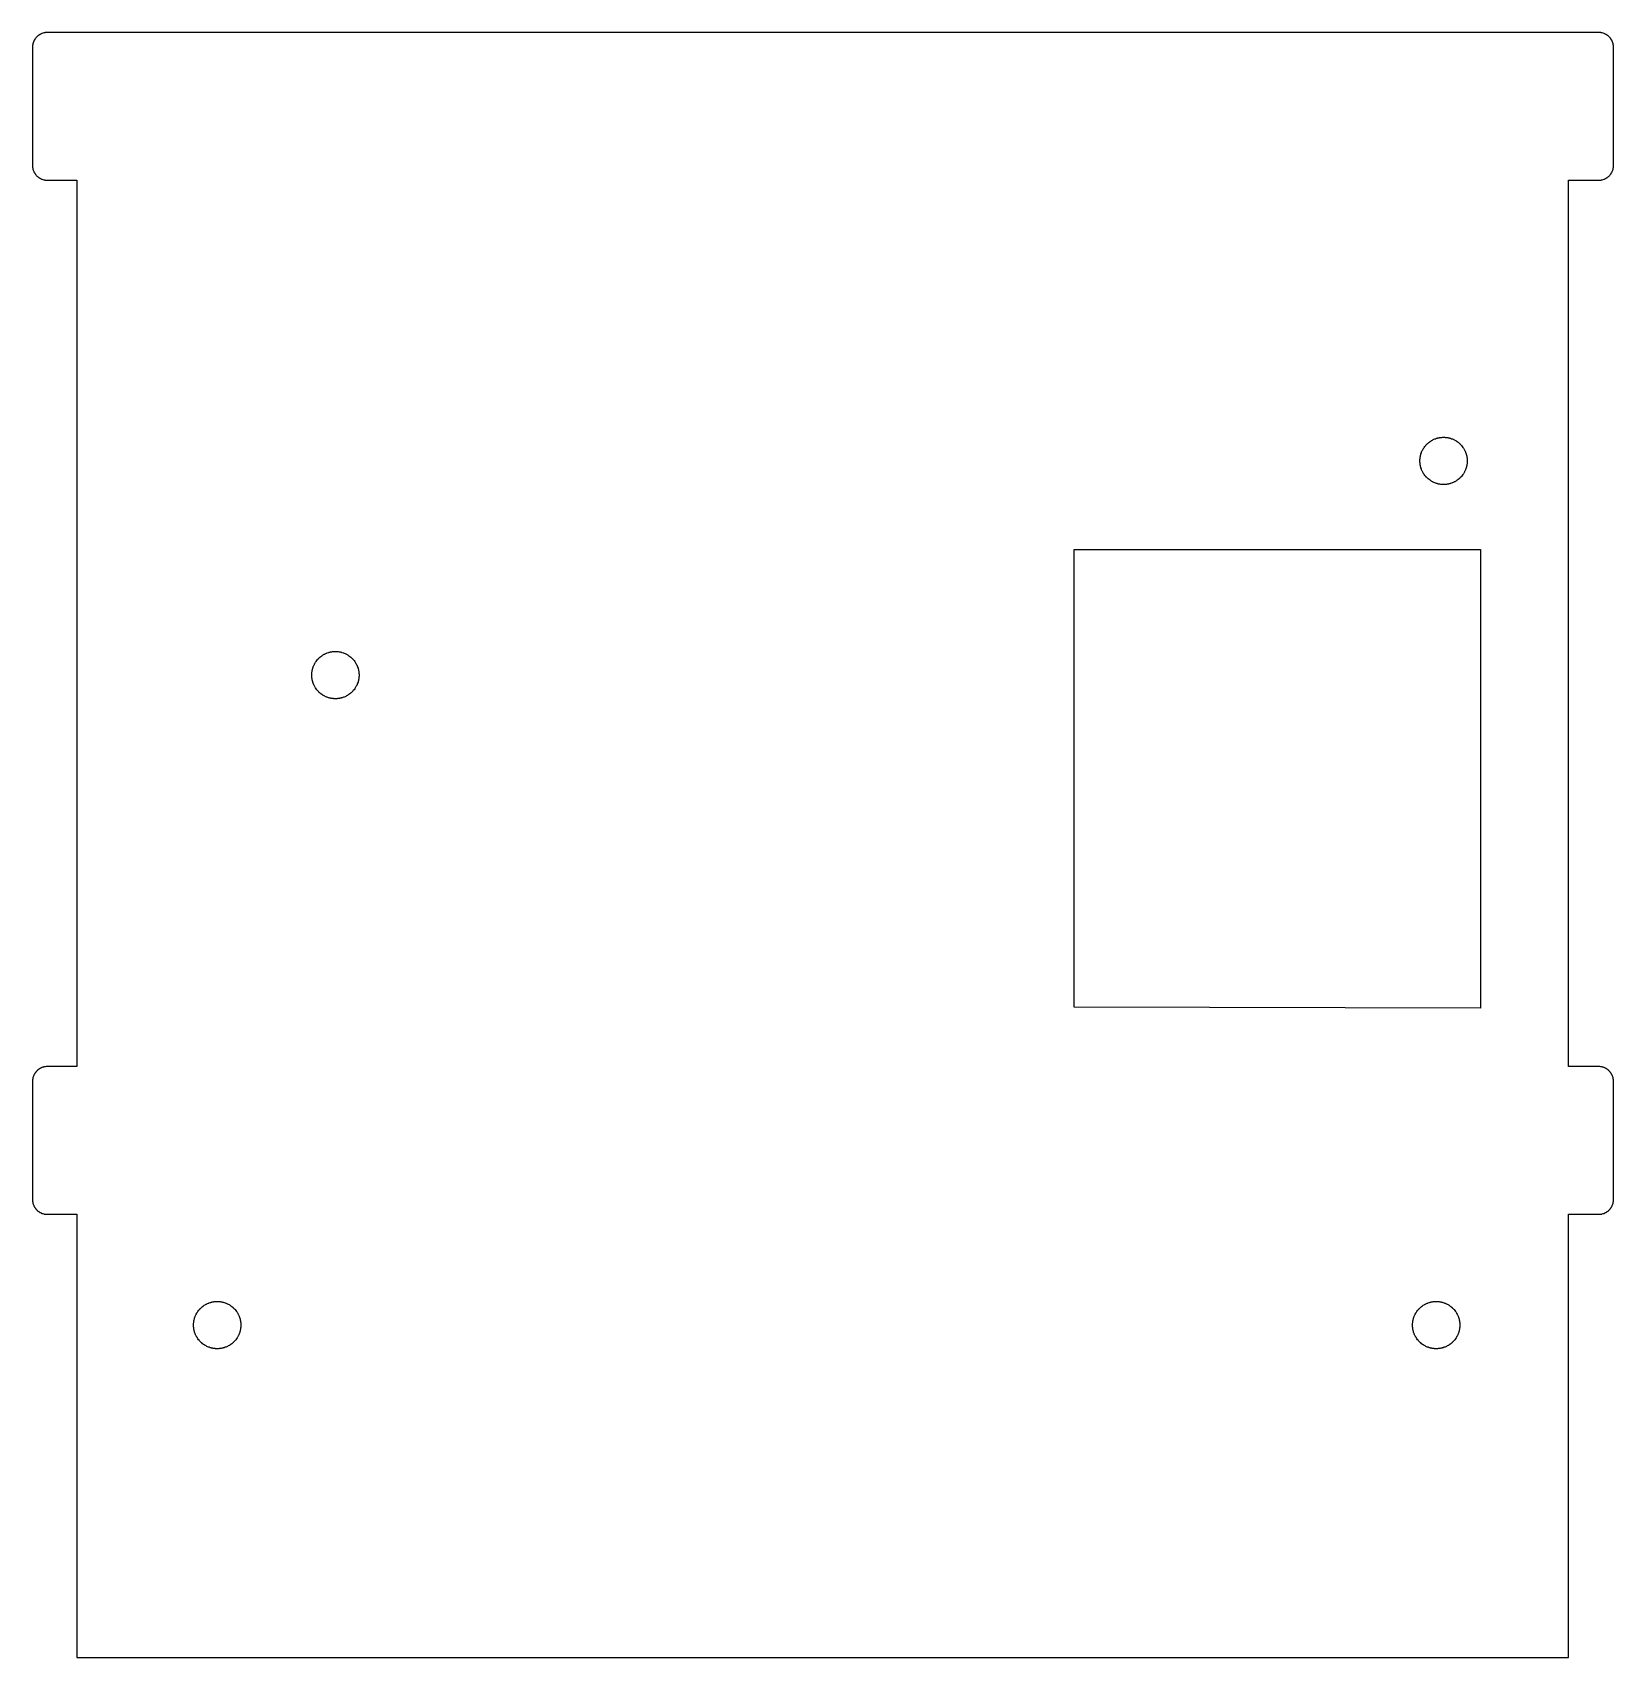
# Model space of a CAD drawing. Header units: metres. Extents: x -3 to 104, y 0 to 110.
import ezdxf

# ---------------------------------------------------------------- set-up
doc = ezdxf.new("R2010")
doc.units = ezdxf.units.M

msp = doc.modelspace()

# ---------------------------------------------------------------- linework, layer by layer
for p, q in [((-2.99902, 109.035), (-3, 109.018)), ((-3, 109.018), (-3, 100.982)), ((-2.99805, 109.069), (-2.99902, 109.053)), ((-2.99902, 109.053), (-2.99902, 109.035)), ((-2.99023, 109.14), (-2.99805, 109.069)), ((-2.9873, 109.156), (-2.99023, 109.14)), ((-2.98438, 109.174), (-2.9873, 109.156)), ((-2.98145, 109.19), (-2.98438, 109.174)), ((-2.97852, 109.208), (-2.98145, 109.19)), ((-2.97461, 109.225), (-2.97852, 109.208)), ((-2.9707, 109.242), (-2.97461, 109.225)), ((-2.95117, 109.309), (-2.9707, 109.242)), ((-2.93359, 109.358), (-2.95117, 109.309)), ((-2.92676, 109.375), (-2.93359, 109.358)), ((-2.9209, 109.391), (-2.92676, 109.375)), ((-2.91309, 109.406), (-2.9209, 109.391)), ((-2.90625, 109.423), (-2.91309, 109.406)), ((-2.88281, 109.47), (-2.90625, 109.423)), ((-2.875, 109.484), (-2.88281, 109.47)), ((-2.86621, 109.5), (-2.875, 109.484)), ((-2.85742, 109.515), (-2.86621, 109.5)), ((-2.84766, 109.53), (-2.85742, 109.515)), ((-2.83887, 109.545), (-2.84766, 109.53)), ((-2.8291, 109.56), (-2.83887, 109.545)), ((-2.81934, 109.573), (-2.8291, 109.56)), ((-2.80859, 109.588), (-2.81934, 109.573)), ((-2.79883, 109.602), (-2.80859, 109.588)), ((-2.77734, 109.629), (-2.79883, 109.602)), ((-2.76562, 109.643), (-2.77734, 109.629)), ((-2.75488, 109.656), (-2.76562, 109.643)), ((-2.71973, 109.694), (-2.75488, 109.656)), ((-2.69434, 109.72), (-2.71973, 109.694)), ((-2.65625, 109.755), (-2.69434, 109.72)), ((-2.64258, 109.766), (-2.65625, 109.755)), ((-2.62891, 109.777), (-2.64258, 109.766)), ((-2.60156, 109.799), (-2.62891, 109.777)), ((-2.58789, 109.809), (-2.60156, 109.799)), ((-2.57324, 109.819), (-2.58789, 109.809)), ((-2.55957, 109.829), (-2.57324, 109.819)), ((-2.54492, 109.839), (-2.55957, 109.829)), ((-2.53027, 109.848), (-2.54492, 109.839)), ((-2.51465, 109.857), (-2.53027, 109.848)), ((-2.5, 109.866), (-2.51465, 109.857)), ((-2.48438, 109.875), (-2.5, 109.866)), ((-2.46973, 109.883), (-2.48438, 109.875)), ((-2.42285, 109.906), (-2.46973, 109.883)), ((-2.40625, 109.913), (-2.42285, 109.906)), ((-2.39062, 109.921), (-2.40625, 109.913)), ((-2.375, 109.927), (-2.39062, 109.921)), ((-2.3584, 109.934), (-2.375, 109.927)), ((-2.30859, 109.951), (-2.3584, 109.934)), ((-2.24219, 109.971), (-2.30859, 109.951)), ((-2.22461, 109.975), (-2.24219, 109.971)), ((-2.20801, 109.979), (-2.22461, 109.975)), ((-2.19043, 109.981), (-2.20801, 109.979)), ((-2.17383, 109.984), (-2.19043, 109.981)), ((-2.15625, 109.987), (-2.17383, 109.984)), ((-2.13965, 109.99), (-2.15625, 109.987)), ((-2.06934, 109.998), (-2.13965, 109.99)), ((-2.05273, 109.999), (-2.06934, 109.998)), ((-2.03516, 109.999), (-2.05273, 109.999)), ((-2.01758, 110), (-2.03516, 109.999)), ((103.018, 110), (-2.01758, 110)), ((103.035, 109.999), (103.018, 110)), ((103.053, 109.999), (103.035, 109.999)), ((103.069, 109.998), (103.053, 109.999)), ((103.14, 109.99), (103.069, 109.998)), ((103.156, 109.987), (103.14, 109.99)), ((103.174, 109.984), (103.156, 109.987)), ((103.19, 109.981), (103.174, 109.984)), ((103.208, 109.979), (103.19, 109.981)), ((103.225, 109.975), (103.208, 109.979)), ((103.242, 109.971), (103.225, 109.975)), ((103.309, 109.951), (103.242, 109.971)), ((103.358, 109.934), (103.309, 109.951)), ((103.375, 109.927), (103.358, 109.934)), ((103.391, 109.921), (103.375, 109.927)), ((103.406, 109.913), (103.391, 109.921)), ((103.423, 109.906), (103.406, 109.913)), ((103.47, 109.883), (103.423, 109.906)), ((103.484, 109.875), (103.47, 109.883)), ((103.5, 109.866), (103.484, 109.875)), ((103.515, 109.857), (103.5, 109.866)), ((103.53, 109.848), (103.515, 109.857)), ((103.545, 109.839), (103.53, 109.848)), ((103.56, 109.829), (103.545, 109.839)), ((103.573, 109.819), (103.56, 109.829)), ((103.588, 109.809), (103.573, 109.819)), ((103.602, 109.799), (103.588, 109.809)), ((103.629, 109.777), (103.602, 109.799)), ((103.643, 109.766), (103.629, 109.777)), ((103.656, 109.755), (103.643, 109.766)), ((103.694, 109.72), (103.656, 109.755)), ((103.72, 109.694), (103.694, 109.72)), ((103.755, 109.656), (103.72, 109.694)), ((103.766, 109.643), (103.755, 109.656)), ((103.777, 109.629), (103.766, 109.643)), ((103.799, 109.602), (103.777, 109.629)), ((103.809, 109.588), (103.799, 109.602)), ((103.819, 109.573), (103.809, 109.588)), ((103.829, 109.56), (103.819, 109.573)), ((103.839, 109.545), (103.829, 109.56)), ((103.848, 109.53), (103.839, 109.545)), ((103.857, 109.515), (103.848, 109.53)), ((103.866, 109.5), (103.857, 109.515)), ((103.875, 109.484), (103.866, 109.5)), ((103.883, 109.47), (103.875, 109.484)), ((103.906, 109.423), (103.883, 109.47)), ((103.913, 109.406), (103.906, 109.423)), ((103.921, 109.391), (103.913, 109.406)), ((103.927, 109.375), (103.921, 109.391)), ((103.934, 109.358), (103.927, 109.375)), ((103.951, 109.309), (103.934, 109.358)), ((103.971, 109.242), (103.951, 109.309)), ((103.975, 109.225), (103.971, 109.242)), ((103.979, 109.208), (103.975, 109.225)), ((103.981, 109.19), (103.979, 109.208)), ((103.984, 109.174), (103.981, 109.19)), ((103.987, 109.156), (103.984, 109.174)), ((103.99, 109.14), (103.987, 109.156)), ((103.998, 109.069), (103.99, 109.14)), ((103.999, 109.053), (103.998, 109.069)), ((103.999, 109.035), (103.999, 109.053)), ((104, 109.018), (103.999, 109.035)), ((104, 100.982), (104, 109.018)), ((-3, 100.982), (-2.99902, 100.965)), ((-2.99902, 100.965), (-2.99902, 100.947)), ((-2.99902, 100.947), (-2.99805, 100.931)), ((-2.99805, 100.931), (-2.99023, 100.86)), ((-2.99023, 100.86), (-2.9873, 100.844)), ((-2.9873, 100.844), (-2.98438, 100.826)), ((-2.98438, 100.826), (-2.98145, 100.81)), ((-2.98145, 100.81), (-2.97852, 100.792)), ((-2.97852, 100.792), (-2.97461, 100.775)), ((-2.97461, 100.775), (-2.9707, 100.758)), ((-2.9707, 100.758), (-2.95117, 100.691)), ((-2.95117, 100.691), (-2.93359, 100.642)), ((-2.93359, 100.642), (-2.92676, 100.625)), ((-2.92676, 100.625), (-2.9209, 100.609)), ((-2.9209, 100.609), (-2.91309, 100.594)), ((-2.91309, 100.594), (-2.90625, 100.577)), ((-2.90625, 100.577), (-2.88281, 100.53)), ((-2.88281, 100.53), (-2.875, 100.516)), ((-2.875, 100.516), (-2.86621, 100.5)), ((-2.86621, 100.5), (-2.85742, 100.485)), ((-2.85742, 100.485), (-2.84766, 100.47)), ((-2.84766, 100.47), (-2.83887, 100.455)), ((-2.83887, 100.455), (-2.8291, 100.44)), ((-2.8291, 100.44), (-2.81934, 100.427)), ((-2.81934, 100.427), (-2.80859, 100.412)), ((-2.80859, 100.412), (-2.79883, 100.398)), ((-2.79883, 100.398), (-2.77734, 100.371)), ((-2.77734, 100.371), (-2.76562, 100.357)), ((-2.76562, 100.357), (-2.75488, 100.344)), ((-2.75488, 100.344), (-2.71973, 100.306)), ((-2.71973, 100.306), (-2.69434, 100.28)), ((-2.69434, 100.28), (-2.65625, 100.245)), ((-2.65625, 100.245), (-2.64258, 100.234)), ((-2.64258, 100.234), (-2.62891, 100.223)), ((-2.62891, 100.223), (-2.60156, 100.201)), ((-2.60156, 100.201), (-2.58789, 100.191)), ((-2.58789, 100.191), (-2.57324, 100.181)), ((-2.57324, 100.181), (-2.55957, 100.171)), ((-2.55957, 100.171), (-2.54492, 100.161)), ((-2.54492, 100.161), (-2.53027, 100.152)), ((-2.53027, 100.152), (-2.51465, 100.143)), ((-2.51465, 100.143), (-2.5, 100.134)), ((-2.5, 100.134), (-2.48438, 100.125)), ((-2.48438, 100.125), (-2.46973, 100.117)), ((-2.46973, 100.117), (-2.42285, 100.094)), ((103.423, 100.094), (103.47, 100.117)), ((103.47, 100.117), (103.484, 100.125)), ((103.484, 100.125), (103.5, 100.134)), ((103.5, 100.134), (103.515, 100.143)), ((103.515, 100.143), (103.53, 100.152)), ((103.53, 100.152), (103.545, 100.161)), ((103.545, 100.161), (103.56, 100.171)), ((103.56, 100.171), (103.573, 100.181)), ((103.573, 100.181), (103.588, 100.191)), ((103.588, 100.191), (103.602, 100.201)), ((103.602, 100.201), (103.629, 100.223)), ((103.629, 100.223), (103.643, 100.234)), ((103.643, 100.234), (103.656, 100.245)), ((103.656, 100.245), (103.694, 100.28)), ((103.694, 100.28), (103.72, 100.306)), ((103.72, 100.306), (103.755, 100.344)), ((103.755, 100.344), (103.766, 100.357)), ((103.766, 100.357), (103.777, 100.371)), ((103.777, 100.371), (103.799, 100.398)), ((103.799, 100.398), (103.809, 100.412)), ((103.809, 100.412), (103.819, 100.427)), ((103.819, 100.427), (103.829, 100.44)), ((103.829, 100.44), (103.839, 100.455)), ((103.839, 100.455), (103.848, 100.47)), ((103.848, 100.47), (103.857, 100.485)), ((103.857, 100.485), (103.866, 100.5)), ((103.866, 100.5), (103.875, 100.516)), ((103.875, 100.516), (103.883, 100.53)), ((103.883, 100.53), (103.906, 100.577)), ((103.906, 100.577), (103.913, 100.594)), ((103.913, 100.594), (103.921, 100.609)), ((103.921, 100.609), (103.927, 100.625)), ((103.927, 100.625), (103.934, 100.642)), ((103.934, 100.642), (103.951, 100.691)), ((103.951, 100.691), (103.971, 100.758)), ((103.971, 100.758), (103.975, 100.775)), ((103.975, 100.775), (103.979, 100.792)), ((103.979, 100.792), (103.981, 100.81)), ((103.981, 100.81), (103.984, 100.826)), ((103.984, 100.826), (103.987, 100.844)), ((103.987, 100.844), (103.99, 100.86)), ((103.99, 100.86), (103.998, 100.931)), ((103.998, 100.931), (103.999, 100.947)), ((103.999, 100.965), (104, 100.982)), ((103.999, 100.947), (103.999, 100.965)), ((-2.42285, 100.094), (-2.40625, 100.087)), ((-2.40625, 100.087), (-2.39062, 100.079)), ((-2.39062, 100.079), (-2.375, 100.073)), ((-2.375, 100.073), (-2.3584, 100.066)), ((-2.3584, 100.066), (-2.30859, 100.049)), ((-2.30859, 100.049), (-2.24219, 100.029)), ((-2.24219, 100.029), (-2.22461, 100.025)), ((-2.22461, 100.025), (-2.20801, 100.021)), ((-2.20801, 100.021), (-2.19043, 100.019)), ((-2.19043, 100.019), (-2.17383, 100.016)), ((-2.17383, 100.016), (-2.15625, 100.013)), ((-2.15625, 100.013), (-2.13965, 100.01)), ((-2.13965, 100.01), (-2.06934, 100.002)), ((-2.06934, 100.002), (-2.05273, 100.001)), ((-2.05273, 100.001), (-2.03516, 100.001)), ((-2.03516, 100.001), (-2.01758, 100)), ((-2.01758, 100), (0, 100)), ((0, 100), (0, 40)), ((100.95, 40), (100.95, 100)), ((100.95, 100), (103.018, 100)), ((103.018, 100), (103.035, 100.001)), ((103.035, 100.001), (103.053, 100.001)), ((103.053, 100.001), (103.069, 100.002)), ((103.069, 100.002), (103.14, 100.01)), ((103.14, 100.01), (103.156, 100.013)), ((103.156, 100.013), (103.174, 100.016)), ((103.174, 100.016), (103.19, 100.019)), ((103.19, 100.019), (103.208, 100.021)), ((103.208, 100.021), (103.225, 100.025)), ((103.225, 100.025), (103.242, 100.029)), ((103.242, 100.029), (103.309, 100.049)), ((103.309, 100.049), (103.358, 100.066)), ((103.358, 100.066), (103.375, 100.073)), ((103.375, 100.073), (103.391, 100.079)), ((103.391, 100.079), (103.406, 100.087)), ((103.406, 100.087), (103.423, 100.094)), ((91.9268, 82.4941), (91.9531, 82.5039)), ((91.9531, 82.5039), (92.0322, 82.5303)), ((92.0322, 82.5303), (92.0586, 82.5381)), ((92.0586, 82.5381), (92.0859, 82.5459)), ((92.0859, 82.5459), (92.1133, 82.5527)), ((92.1133, 82.5527), (92.1396, 82.5586)), ((92.1396, 82.5586), (92.167, 82.5654)), ((92.167, 82.5654), (92.1943, 82.5703)), ((92.1943, 82.5703), (92.2217, 82.5762)), ((92.2217, 82.5762), (92.25, 82.5801)), ((92.25, 82.5801), (92.3047, 82.5879)), ((92.3047, 82.5879), (92.333, 82.5908)), ((92.333, 82.5908), (92.3604, 82.5938)), ((92.3604, 82.5938), (92.3887, 82.5957)), ((92.3887, 82.5957), (92.416, 82.5977)), ((92.416, 82.5977), (92.4717, 82.5996)), ((92.4717, 82.5996), (92.5283, 82.5996)), ((92.5283, 82.5996), (92.584, 82.5977)), ((92.584, 82.5977), (92.6113, 82.5957)), ((92.6113, 82.5957), (92.6396, 82.5938)), ((92.6396, 82.5938), (92.667, 82.5908)), ((92.667, 82.5908), (92.6953, 82.5879)), ((92.6953, 82.5879), (92.75, 82.5801)), ((92.75, 82.5801), (92.7783, 82.5762)), ((92.7783, 82.5762), (92.8057, 82.5703)), ((92.8057, 82.5703), (92.833, 82.5654)), ((92.833, 82.5654), (92.8604, 82.5586)), ((92.8604, 82.5586), (92.8867, 82.5527)), ((92.8867, 82.5527), (92.9141, 82.5459)), ((92.9141, 82.5459), (92.9414, 82.5381)), ((92.9414, 82.5381), (92.9678, 82.5303)), ((92.9678, 82.5303), (93.0469, 82.5039)), ((93.0469, 82.5039), (93.0732, 82.4941)), ((90.9473, 81.3867), (90.9541, 81.4141)), ((90.9541, 81.4141), (90.9619, 81.4414)), ((90.9619, 81.4414), (90.9697, 81.4678)), ((90.9697, 81.4678), (90.9961, 81.5469)), ((90.9961, 81.5469), (91.0059, 81.5732)), ((91.0059, 81.5732), (91.0166, 81.5996)), ((91.0166, 81.5996), (91.0381, 81.6504)), ((91.0381, 81.6504), (91.0615, 81.7012)), ((91.0615, 81.7012), (91.0742, 81.7266)), ((91.0742, 81.7266), (91.0869, 81.751)), ((91.0869, 81.751), (91.1143, 81.7998)), ((91.1143, 81.7998), (91.1289, 81.8242)), ((91.1289, 81.8242), (91.1582, 81.8711)), ((91.1582, 81.8711), (91.1895, 81.918)), ((91.1895, 81.918), (91.2393, 81.9854)), ((91.2393, 81.9854), (91.292, 82.0498)), ((91.292, 82.0498), (91.3105, 82.0703)), ((91.3105, 82.0703), (91.3301, 82.0908)), ((91.3301, 82.0908), (91.3486, 82.1113)), ((91.3486, 82.1113), (91.3682, 82.1318)), ((91.3682, 82.1318), (91.3887, 82.1514)), ((91.3887, 82.1514), (91.4092, 82.1699)), ((91.4092, 82.1699), (91.4297, 82.1895)), ((91.4297, 82.1895), (91.4502, 82.208)), ((91.4502, 82.208), (91.5146, 82.2607)), ((91.5146, 82.2607), (91.582, 82.3105)), ((91.582, 82.3105), (91.6289, 82.3418)), ((91.6289, 82.3418), (91.6758, 82.3711)), ((91.6758, 82.3711), (91.7002, 82.3857)), ((91.7002, 82.3857), (91.749, 82.4131)), ((91.749, 82.4131), (91.7734, 82.4258)), ((91.7734, 82.4258), (91.7988, 82.4385)), ((91.7988, 82.4385), (91.8496, 82.4619)), ((91.8496, 82.4619), (91.9004, 82.4834)), ((91.9004, 82.4834), (91.9268, 82.4941)), ((93.0732, 82.4941), (93.0996, 82.4834)), ((93.0996, 82.4834), (93.1504, 82.4619)), ((93.1504, 82.4619), (93.2012, 82.4385)), ((93.2012, 82.4385), (93.2266, 82.4258)), ((93.2266, 82.4258), (93.251, 82.4131)), ((93.251, 82.4131), (93.2998, 82.3857)), ((93.2998, 82.3857), (93.3242, 82.3711)), ((93.3242, 82.3711), (93.3711, 82.3418)), ((93.3711, 82.3418), (93.418, 82.3105)), ((93.418, 82.3105), (93.4854, 82.2607)), ((93.4854, 82.2607), (93.5498, 82.208)), ((93.5498, 82.208), (93.5703, 82.1895)), ((93.5703, 82.1895), (93.5908, 82.1699)), ((93.5908, 82.1699), (93.6113, 82.1514)), ((93.6113, 82.1514), (93.6318, 82.1318)), ((93.6318, 82.1318), (93.6514, 82.1113)), ((93.6514, 82.1113), (93.6699, 82.0908)), ((93.6699, 82.0908), (93.6895, 82.0703)), ((93.6895, 82.0703), (93.708, 82.0498)), ((93.708, 82.0498), (93.7607, 81.9854)), ((93.7607, 81.9854), (93.8105, 81.918)), ((93.8105, 81.918), (93.8418, 81.8711)), ((93.8418, 81.8711), (93.8711, 81.8242)), ((93.8711, 81.8242), (93.8857, 81.7998)), ((93.8857, 81.7998), (93.9131, 81.751)), ((93.9131, 81.751), (93.9258, 81.7266)), ((93.9258, 81.7266), (93.9385, 81.7012)), ((93.9385, 81.7012), (93.9619, 81.6504)), ((93.9619, 81.6504), (93.9834, 81.5996)), ((93.9834, 81.5996), (93.9941, 81.5732)), ((93.9941, 81.5732), (94.0039, 81.5469)), ((94.0039, 81.5469), (94.0303, 81.4678)), ((94.0303, 81.4678), (94.0381, 81.4414)), ((94.0381, 81.4414), (94.0459, 81.4141)), ((94.0459, 81.4141), (94.0527, 81.3867)), ((90.9004, 81.0283), (90.9023, 81.084)), ((90.9004, 80.9717), (90.9004, 81.0283)), ((90.9023, 80.916), (90.9004, 80.9717)), ((90.9023, 81.084), (90.9043, 81.1113)), ((90.9043, 80.8887), (90.9023, 80.916)), ((90.9043, 81.1113), (90.9062, 81.1396)), ((90.9062, 80.8604), (90.9043, 80.8887)), ((90.9062, 81.1396), (90.9092, 81.167)), ((90.9092, 80.833), (90.9062, 80.8604)), ((90.9092, 81.167), (90.9121, 81.1953)), ((90.9121, 80.8047), (90.9092, 80.833)), ((90.9121, 81.1953), (90.9199, 81.25)), ((90.9199, 80.75), (90.9121, 80.8047)), ((90.9199, 81.25), (90.9238, 81.2783)), ((90.9238, 80.7217), (90.9199, 80.75)), ((90.9238, 81.2783), (90.9297, 81.3057)), ((90.9297, 80.6943), (90.9238, 80.7217)), ((90.9297, 81.3057), (90.9346, 81.333)), ((90.9346, 80.667), (90.9297, 80.6943)), ((90.9346, 81.333), (90.9414, 81.3604)), ((90.9414, 80.6396), (90.9346, 80.667)), ((90.9414, 81.3604), (90.9473, 81.3867)), ((90.9473, 80.6133), (90.9414, 80.6396)), ((90.9541, 80.5859), (90.9473, 80.6133)), ((90.9619, 80.5586), (90.9541, 80.5859)), ((90.9697, 80.5322), (90.9619, 80.5586)), ((90.9961, 80.4531), (90.9697, 80.5322)), ((91.0059, 80.4268), (90.9961, 80.4531)), ((91.0166, 80.4004), (91.0059, 80.4268)), ((91.0381, 80.3496), (91.0166, 80.4004)), ((91.0615, 80.2988), (91.0381, 80.3496)), ((93.9619, 80.3496), (93.9385, 80.2988)), ((93.9834, 80.4004), (93.9619, 80.3496)), ((93.9941, 80.4268), (93.9834, 80.4004)), ((94.0039, 80.4531), (93.9941, 80.4268)), ((94.0303, 80.5322), (94.0039, 80.4531)), ((94.0381, 80.5586), (94.0303, 80.5322)), ((94.0459, 80.5859), (94.0381, 80.5586)), ((94.0527, 80.6133), (94.0459, 80.5859)), ((94.0527, 81.3867), (94.0586, 81.3604)), ((94.0586, 80.6396), (94.0527, 80.6133)), ((94.0586, 81.3604), (94.0654, 81.333)), ((94.0654, 80.667), (94.0586, 80.6396)), ((94.0654, 81.333), (94.0703, 81.3057)), ((94.0703, 80.6943), (94.0654, 80.667)), ((94.0703, 81.3057), (94.0762, 81.2783)), ((94.0762, 80.7217), (94.0703, 80.6943)), ((94.0762, 81.2783), (94.0801, 81.25)), ((94.0801, 80.75), (94.0762, 80.7217)), ((94.0801, 81.25), (94.0879, 81.1953)), ((94.0879, 80.8047), (94.0801, 80.75)), ((94.0879, 81.1953), (94.0908, 81.167)), ((94.0908, 80.833), (94.0879, 80.8047)), ((94.0908, 81.167), (94.0938, 81.1396)), ((94.0938, 80.8604), (94.0908, 80.833)), ((94.0938, 81.1396), (94.0957, 81.1113)), ((94.0957, 80.8887), (94.0938, 80.8604)), ((94.0957, 81.1113), (94.0977, 81.084)), ((94.0977, 80.916), (94.0957, 80.8887)), ((94.0977, 81.084), (94.0996, 81.0283)), ((94.0996, 80.9717), (94.0977, 80.916)), ((94.0996, 81.0283), (94.0996, 80.9717)), ((91.0742, 80.2734), (91.0615, 80.2988)), ((91.0869, 80.249), (91.0742, 80.2734)), ((91.1143, 80.2002), (91.0869, 80.249)), ((91.1289, 80.1758), (91.1143, 80.2002)), ((91.1582, 80.1289), (91.1289, 80.1758)), ((91.1895, 80.082), (91.1582, 80.1289)), ((91.2393, 80.0146), (91.1895, 80.082)), ((91.292, 79.9502), (91.2393, 80.0146)), ((91.3105, 79.9297), (91.292, 79.9502)), ((91.3301, 79.9092), (91.3105, 79.9297)), ((91.3486, 79.8887), (91.3301, 79.9092)), ((91.3682, 79.8682), (91.3486, 79.8887)), ((91.3887, 79.8486), (91.3682, 79.8682)), ((91.4092, 79.8301), (91.3887, 79.8486)), ((91.4297, 79.8105), (91.4092, 79.8301)), ((91.4502, 79.792), (91.4297, 79.8105)), ((91.5146, 79.7393), (91.4502, 79.792)), ((91.582, 79.6895), (91.5146, 79.7393)), ((91.6289, 79.6582), (91.582, 79.6895)), ((91.6758, 79.6289), (91.6289, 79.6582)), ((91.7002, 79.6143), (91.6758, 79.6289)), ((91.749, 79.5869), (91.7002, 79.6143)), ((91.7734, 79.5742), (91.749, 79.5869)), ((91.7988, 79.5615), (91.7734, 79.5742)), ((91.8496, 79.5381), (91.7988, 79.5615)), ((91.9004, 79.5166), (91.8496, 79.5381)), ((91.9268, 79.5059), (91.9004, 79.5166)), ((91.9531, 79.4961), (91.9268, 79.5059)), ((92.0322, 79.4697), (91.9531, 79.4961)), ((92.0586, 79.4619), (92.0322, 79.4697)), ((92.0859, 79.4541), (92.0586, 79.4619)), ((92.1133, 79.4473), (92.0859, 79.4541)), ((92.1396, 79.4414), (92.1133, 79.4473)), ((92.167, 79.4346), (92.1396, 79.4414)), ((92.1943, 79.4297), (92.167, 79.4346)), ((92.2217, 79.4238), (92.1943, 79.4297)), ((92.25, 79.4199), (92.2217, 79.4238)), ((92.3047, 79.4121), (92.25, 79.4199)), ((92.333, 79.4092), (92.3047, 79.4121)), ((92.3604, 79.4062), (92.333, 79.4092)), ((92.3887, 79.4043), (92.3604, 79.4062)), ((92.416, 79.4023), (92.3887, 79.4043)), ((92.4717, 79.4004), (92.416, 79.4023)), ((92.5283, 79.4004), (92.4717, 79.4004)), ((92.584, 79.4023), (92.5283, 79.4004)), ((92.6113, 79.4043), (92.584, 79.4023)), ((92.6396, 79.4062), (92.6113, 79.4043)), ((92.667, 79.4092), (92.6396, 79.4062)), ((92.6953, 79.4121), (92.667, 79.4092)), ((92.75, 79.4199), (92.6953, 79.4121)), ((92.7783, 79.4238), (92.75, 79.4199)), ((92.8057, 79.4297), (92.7783, 79.4238)), ((92.833, 79.4346), (92.8057, 79.4297)), ((92.8604, 79.4414), (92.833, 79.4346)), ((92.8867, 79.4473), (92.8604, 79.4414)), ((92.9141, 79.4541), (92.8867, 79.4473)), ((92.9414, 79.4619), (92.9141, 79.4541)), ((92.9678, 79.4697), (92.9414, 79.4619)), ((93.0469, 79.4961), (92.9678, 79.4697)), ((93.0732, 79.5059), (93.0469, 79.4961)), ((93.0996, 79.5166), (93.0732, 79.5059)), ((93.1504, 79.5381), (93.0996, 79.5166)), ((93.2012, 79.5615), (93.1504, 79.5381)), ((93.2266, 79.5742), (93.2012, 79.5615)), ((93.251, 79.5869), (93.2266, 79.5742)), ((93.2998, 79.6143), (93.251, 79.5869)), ((93.3242, 79.6289), (93.2998, 79.6143)), ((93.3711, 79.6582), (93.3242, 79.6289)), ((93.418, 79.6895), (93.3711, 79.6582)), ((93.4854, 79.7393), (93.418, 79.6895)), ((93.5498, 79.792), (93.4854, 79.7393)), ((93.5703, 79.8105), (93.5498, 79.792)), ((93.5908, 79.8301), (93.5703, 79.8105)), ((93.6113, 79.8486), (93.5908, 79.8301)), ((93.6318, 79.8682), (93.6113, 79.8486)), ((93.6514, 79.8887), (93.6318, 79.8682)), ((93.6699, 79.9092), (93.6514, 79.8887)), ((93.6895, 79.9297), (93.6699, 79.9092)), ((93.708, 79.9502), (93.6895, 79.9297)), ((93.7607, 80.0146), (93.708, 79.9502)), ((93.8105, 80.082), (93.7607, 80.0146)), ((93.8418, 80.1289), (93.8105, 80.082)), ((93.8711, 80.1758), (93.8418, 80.1289)), ((93.8857, 80.2002), (93.8711, 80.1758)), ((93.9131, 80.249), (93.8857, 80.2002)), ((93.9258, 80.2734), (93.9131, 80.249)), ((93.9385, 80.2988), (93.9258, 80.2734)), ((67.5, 44.0283), (67.5, 75)), ((67.5, 75), (95, 75)), ((95, 75), (95, 43.9512)), ((16.0166, 67.0996), (16.0381, 67.1504)), ((16.0381, 67.1504), (16.0615, 67.2012)), ((16.0615, 67.2012), (16.0742, 67.2266)), ((16.0742, 67.2266), (16.0869, 67.251)), ((16.0869, 67.251), (16.1143, 67.2998)), ((16.1143, 67.2998), (16.1289, 67.3242)), ((16.1289, 67.3242), (16.1582, 67.3711)), ((16.1582, 67.3711), (16.1895, 67.418)), ((16.1895, 67.418), (16.2393, 67.4854)), ((16.2393, 67.4854), (16.292, 67.5498)), ((16.292, 67.5498), (16.3105, 67.5703)), ((16.3105, 67.5703), (16.3301, 67.5908)), ((16.3301, 67.5908), (16.3486, 67.6113)), ((16.3486, 67.6113), (16.3682, 67.6318)), ((16.3682, 67.6318), (16.3887, 67.6514)), ((16.3887, 67.6514), (16.4092, 67.6699)), ((16.4092, 67.6699), (16.4297, 67.6895)), ((16.4297, 67.6895), (16.4502, 67.708)), ((16.4502, 67.708), (16.5146, 67.7607)), ((16.5146, 67.7607), (16.582, 67.8105)), ((16.582, 67.8105), (16.6289, 67.8418)), ((16.6289, 67.8418), (16.6758, 67.8711)), ((16.6758, 67.8711), (16.7002, 67.8857)), ((16.7002, 67.8857), (16.749, 67.9131)), ((16.749, 67.9131), (16.7734, 67.9258)), ((16.7734, 67.9258), (16.7988, 67.9385)), ((16.7988, 67.9385), (16.8496, 67.9619)), ((16.8496, 67.9619), (16.9004, 67.9834)), ((16.9004, 67.9834), (16.9268, 67.9941)), ((16.9268, 67.9941), (16.9531, 68.0039)), ((16.9531, 68.0039), (17.0322, 68.0303)), ((17.0322, 68.0303), (17.0586, 68.0381)), ((17.0586, 68.0381), (17.0859, 68.0459)), ((17.0859, 68.0459), (17.1133, 68.0527)), ((17.1133, 68.0527), (17.1396, 68.0586)), ((17.1396, 68.0586), (17.167, 68.0654)), ((17.167, 68.0654), (17.1943, 68.0703)), ((17.1943, 68.0703), (17.2217, 68.0762)), ((17.2217, 68.0762), (17.25, 68.0801)), ((17.25, 68.0801), (17.3047, 68.0879)), ((17.3047, 68.0879), (17.333, 68.0908)), ((17.333, 68.0908), (17.3604, 68.0938)), ((17.3604, 68.0938), (17.3887, 68.0957)), ((17.3887, 68.0957), (17.416, 68.0977)), ((17.416, 68.0977), (17.4717, 68.0996)), ((17.4717, 68.0996), (17.5283, 68.0996)), ((17.5283, 68.0996), (17.584, 68.0977)), ((17.584, 68.0977), (17.6113, 68.0957)), ((17.6113, 68.0957), (17.6396, 68.0938)), ((17.6396, 68.0938), (17.667, 68.0908)), ((17.667, 68.0908), (17.6953, 68.0879)), ((17.6953, 68.0879), (17.75, 68.0801)), ((17.75, 68.0801), (17.7783, 68.0762)), ((17.7783, 68.0762), (17.8057, 68.0703)), ((17.8057, 68.0703), (17.833, 68.0654)), ((17.833, 68.0654), (17.8604, 68.0586)), ((17.8604, 68.0586), (17.8867, 68.0527)), ((17.8867, 68.0527), (17.9141, 68.0459)), ((17.9141, 68.0459), (17.9414, 68.0381)), ((17.9414, 68.0381), (17.9678, 68.0303)), ((17.9678, 68.0303), (18.0469, 68.0039)), ((18.0469, 68.0039), (18.0732, 67.9941)), ((18.0732, 67.9941), (18.0996, 67.9834)), ((18.0996, 67.9834), (18.1504, 67.9619)), ((18.1504, 67.9619), (18.2012, 67.9385)), ((18.2012, 67.9385), (18.2266, 67.9258)), ((18.2266, 67.9258), (18.251, 67.9131)), ((18.251, 67.9131), (18.2998, 67.8857)), ((18.2998, 67.8857), (18.3242, 67.8711)), ((18.3242, 67.8711), (18.3711, 67.8418)), ((18.3711, 67.8418), (18.418, 67.8105)), ((18.418, 67.8105), (18.4854, 67.7607)), ((18.4854, 67.7607), (18.5498, 67.708)), ((18.5498, 67.708), (18.5703, 67.6895)), ((18.5703, 67.6895), (18.5908, 67.6699)), ((18.5908, 67.6699), (18.6113, 67.6514)), ((18.6113, 67.6514), (18.6318, 67.6318)), ((18.6318, 67.6318), (18.6514, 67.6113)), ((18.6514, 67.6113), (18.6699, 67.5908)), ((18.6699, 67.5908), (18.6895, 67.5703)), ((18.6895, 67.5703), (18.708, 67.5498)), ((18.708, 67.5498), (18.7607, 67.4854)), ((18.7607, 67.4854), (18.8105, 67.418)), ((18.8105, 67.418), (18.8418, 67.3711)), ((18.8418, 67.3711), (18.8711, 67.3242)), ((18.8711, 67.3242), (18.8857, 67.2998)), ((18.8857, 67.2998), (18.9131, 67.251)), ((18.9131, 67.251), (18.9258, 67.2266)), ((18.9258, 67.2266), (18.9385, 67.2012)), ((18.9385, 67.2012), (18.9619, 67.1504)), ((18.9619, 67.1504), (18.9834, 67.0996)), ((15.9004, 66.5283), (15.9023, 66.584)), ((15.9004, 66.4717), (15.9004, 66.5283)), ((15.9023, 66.416), (15.9004, 66.4717)), ((15.9023, 66.584), (15.9043, 66.6113)), ((15.9043, 66.3887), (15.9023, 66.416)), ((15.9043, 66.6113), (15.9062, 66.6396)), ((15.9062, 66.3604), (15.9043, 66.3887)), ((15.9062, 66.6396), (15.9092, 66.667)), ((15.9092, 66.333), (15.9062, 66.3604)), ((15.9092, 66.667), (15.9121, 66.6953)), ((15.9121, 66.3047), (15.9092, 66.333)), ((15.9121, 66.6953), (15.9199, 66.75)), ((15.9199, 66.25), (15.9121, 66.3047)), ((15.9199, 66.75), (15.9238, 66.7783)), ((15.9238, 66.2217), (15.9199, 66.25)), ((15.9238, 66.7783), (15.9297, 66.8057)), ((15.9297, 66.1943), (15.9238, 66.2217)), ((15.9297, 66.8057), (15.9346, 66.833)), ((15.9346, 66.167), (15.9297, 66.1943)), ((15.9346, 66.833), (15.9414, 66.8604)), ((15.9414, 66.1396), (15.9346, 66.167)), ((15.9414, 66.8604), (15.9473, 66.8867)), ((15.9473, 66.1133), (15.9414, 66.1396)), ((15.9473, 66.8867), (15.9541, 66.9141)), ((15.9541, 66.0859), (15.9473, 66.1133)), ((15.9541, 66.9141), (15.9619, 66.9414)), ((15.9619, 66.0586), (15.9541, 66.0859)), ((15.9619, 66.9414), (15.9697, 66.9678)), ((15.9697, 66.0322), (15.9619, 66.0586)), ((15.9697, 66.9678), (15.9961, 67.0469)), ((15.9961, 65.9531), (15.9697, 66.0322)), ((15.9961, 67.0469), (16.0059, 67.0732)), ((16.0059, 67.0732), (16.0166, 67.0996)), ((18.9834, 67.0996), (18.9941, 67.0732)), ((18.9941, 67.0732), (19.0039, 67.0469)), ((19.0039, 67.0469), (19.0303, 66.9678)), ((19.0303, 66.0322), (19.0039, 65.9531)), ((19.0303, 66.9678), (19.0381, 66.9414)), ((19.0381, 66.0586), (19.0303, 66.0322)), ((19.0381, 66.9414), (19.0459, 66.9141)), ((19.0459, 66.0859), (19.0381, 66.0586)), ((19.0459, 66.9141), (19.0527, 66.8867)), ((19.0527, 66.1133), (19.0459, 66.0859)), ((19.0527, 66.8867), (19.0586, 66.8604)), ((19.0586, 66.1396), (19.0527, 66.1133)), ((19.0586, 66.8604), (19.0654, 66.833)), ((19.0654, 66.167), (19.0586, 66.1396)), ((19.0654, 66.833), (19.0703, 66.8057)), ((19.0703, 66.1943), (19.0654, 66.167)), ((19.0703, 66.8057), (19.0762, 66.7783)), ((19.0762, 66.2217), (19.0703, 66.1943)), ((19.0762, 66.7783), (19.0801, 66.75)), ((19.0801, 66.25), (19.0762, 66.2217)), ((19.0801, 66.75), (19.0879, 66.6953)), ((19.0879, 66.3047), (19.0801, 66.25)), ((19.0879, 66.6953), (19.0908, 66.667)), ((19.0908, 66.333), (19.0879, 66.3047)), ((19.0908, 66.667), (19.0938, 66.6396)), ((19.0938, 66.3604), (19.0908, 66.333)), ((19.0938, 66.6396), (19.0957, 66.6113)), ((19.0957, 66.3887), (19.0938, 66.3604)), ((19.0957, 66.6113), (19.0977, 66.584)), ((19.0977, 66.416), (19.0957, 66.3887)), ((19.0977, 66.584), (19.0996, 66.5283)), ((19.0996, 66.4717), (19.0977, 66.416)), ((19.0996, 66.5283), (19.0996, 66.4717)), ((16.0059, 65.9268), (15.9961, 65.9531)), ((16.0166, 65.9004), (16.0059, 65.9268)), ((16.0381, 65.8496), (16.0166, 65.9004)), ((16.0615, 65.7988), (16.0381, 65.8496)), ((16.0742, 65.7734), (16.0615, 65.7988)), ((16.0869, 65.749), (16.0742, 65.7734)), ((16.1143, 65.7002), (16.0869, 65.749)), ((16.1289, 65.6758), (16.1143, 65.7002)), ((16.1582, 65.6289), (16.1289, 65.6758)), ((16.1895, 65.582), (16.1582, 65.6289)), ((16.2393, 65.5146), (16.1895, 65.582)), ((16.292, 65.4502), (16.2393, 65.5146)), ((16.3105, 65.4297), (16.292, 65.4502)), ((16.3301, 65.4092), (16.3105, 65.4297)), ((16.3486, 65.3887), (16.3301, 65.4092)), ((16.3682, 65.3682), (16.3486, 65.3887)), ((16.3887, 65.3486), (16.3682, 65.3682)), ((16.4092, 65.3301), (16.3887, 65.3486)), ((16.4297, 65.3105), (16.4092, 65.3301)), ((16.4502, 65.292), (16.4297, 65.3105)), ((16.5146, 65.2393), (16.4502, 65.292)), ((16.582, 65.1895), (16.5146, 65.2393)), ((16.6289, 65.1582), (16.582, 65.1895)), ((16.6758, 65.1289), (16.6289, 65.1582)), ((16.7002, 65.1143), (16.6758, 65.1289)), ((16.749, 65.0869), (16.7002, 65.1143)), ((16.7734, 65.0742), (16.749, 65.0869)), ((16.7988, 65.0615), (16.7734, 65.0742)), ((16.8496, 65.0381), (16.7988, 65.0615)), ((16.9004, 65.0166), (16.8496, 65.0381)), ((16.9268, 65.0059), (16.9004, 65.0166)), ((16.9531, 64.9961), (16.9268, 65.0059)), ((17.0322, 64.9697), (16.9531, 64.9961)), ((17.0586, 64.9619), (17.0322, 64.9697)), ((17.0859, 64.9541), (17.0586, 64.9619)), ((17.1133, 64.9473), (17.0859, 64.9541)), ((17.1396, 64.9414), (17.1133, 64.9473)), ((17.167, 64.9346), (17.1396, 64.9414)), ((17.1943, 64.9297), (17.167, 64.9346)), ((17.2217, 64.9238), (17.1943, 64.9297)), ((17.25, 64.9199), (17.2217, 64.9238)), ((17.3047, 64.9121), (17.25, 64.9199)), ((17.333, 64.9092), (17.3047, 64.9121)), ((17.3604, 64.9062), (17.333, 64.9092)), ((17.3887, 64.9043), (17.3604, 64.9062)), ((17.416, 64.9023), (17.3887, 64.9043)), ((17.4717, 64.9004), (17.416, 64.9023)), ((17.5283, 64.9004), (17.4717, 64.9004)), ((17.584, 64.9023), (17.5283, 64.9004)), ((17.6113, 64.9043), (17.584, 64.9023)), ((17.6396, 64.9062), (17.6113, 64.9043)), ((17.667, 64.9092), (17.6396, 64.9062)), ((17.6953, 64.9121), (17.667, 64.9092)), ((17.75, 64.9199), (17.6953, 64.9121)), ((17.7783, 64.9238), (17.75, 64.9199)), ((17.8057, 64.9297), (17.7783, 64.9238)), ((17.833, 64.9346), (17.8057, 64.9297)), ((17.8604, 64.9414), (17.833, 64.9346)), ((17.8867, 64.9473), (17.8604, 64.9414)), ((17.9141, 64.9541), (17.8867, 64.9473)), ((17.9414, 64.9619), (17.9141, 64.9541)), ((17.9678, 64.9697), (17.9414, 64.9619)), ((18.0469, 64.9961), (17.9678, 64.9697)), ((18.0732, 65.0059), (18.0469, 64.9961)), ((18.0996, 65.0166), (18.0732, 65.0059)), ((18.1504, 65.0381), (18.0996, 65.0166)), ((18.2012, 65.0615), (18.1504, 65.0381)), ((18.2266, 65.0742), (18.2012, 65.0615)), ((18.251, 65.0869), (18.2266, 65.0742)), ((18.2998, 65.1143), (18.251, 65.0869)), ((18.3242, 65.1289), (18.2998, 65.1143)), ((18.3711, 65.1582), (18.3242, 65.1289)), ((18.418, 65.1895), (18.3711, 65.1582)), ((18.4854, 65.2393), (18.418, 65.1895)), ((18.5498, 65.292), (18.4854, 65.2393)), ((18.5703, 65.3105), (18.5498, 65.292)), ((18.5908, 65.3301), (18.5703, 65.3105)), ((18.6113, 65.3486), (18.5908, 65.3301)), ((18.6318, 65.3682), (18.6113, 65.3486)), ((18.6514, 65.3887), (18.6318, 65.3682)), ((18.6699, 65.4092), (18.6514, 65.3887)), ((18.6895, 65.4297), (18.6699, 65.4092)), ((18.708, 65.4502), (18.6895, 65.4297)), ((18.7607, 65.5146), (18.708, 65.4502)), ((18.8105, 65.582), (18.7607, 65.5146)), ((18.8418, 65.6289), (18.8105, 65.582)), ((18.8711, 65.6758), (18.8418, 65.6289)), ((18.8857, 65.7002), (18.8711, 65.6758)), ((18.9131, 65.749), (18.8857, 65.7002)), ((18.9258, 65.7734), (18.9131, 65.749)), ((18.9385, 65.7988), (18.9258, 65.7734)), ((18.9619, 65.8496), (18.9385, 65.7988)), ((18.9834, 65.9004), (18.9619, 65.8496)), ((18.9941, 65.9268), (18.9834, 65.9004)), ((19.0039, 65.9531), (18.9941, 65.9268)), ((95, 43.9512), (67.5, 44.0283)), ((-2.79883, 39.6016), (-2.80859, 39.5879)), ((-2.77734, 39.6289), (-2.79883, 39.6016)), ((-2.76562, 39.6426), (-2.77734, 39.6289)), ((-2.75488, 39.6562), (-2.76562, 39.6426)), ((-2.71973, 39.6943), (-2.75488, 39.6562)), ((-2.69434, 39.7197), (-2.71973, 39.6943)), ((-2.65625, 39.7549), (-2.69434, 39.7197)), ((-2.64258, 39.7656), (-2.65625, 39.7549)), ((-2.62891, 39.7773), (-2.64258, 39.7656)), ((-2.60156, 39.7988), (-2.62891, 39.7773)), ((-2.58789, 39.8086), (-2.60156, 39.7988)), ((-2.57324, 39.8193), (-2.58789, 39.8086)), ((-2.55957, 39.8291), (-2.57324, 39.8193)), ((-2.54492, 39.8389), (-2.55957, 39.8291)), ((-2.53027, 39.8477), (-2.54492, 39.8389)), ((-2.51465, 39.8574), (-2.53027, 39.8477)), ((-2.5, 39.8662), (-2.51465, 39.8574)), ((-2.48438, 39.875), (-2.5, 39.8662)), ((-2.46973, 39.8828), (-2.48438, 39.875)), ((-2.42285, 39.9062), (-2.46973, 39.8828)), ((-2.40625, 39.9131), (-2.42285, 39.9062)), ((-2.39062, 39.9209), (-2.40625, 39.9131)), ((-2.375, 39.9268), (-2.39062, 39.9209)), ((-2.3584, 39.9336), (-2.375, 39.9268)), ((-2.30859, 39.9512), (-2.3584, 39.9336)), ((-2.24219, 39.9707), (-2.30859, 39.9512)), ((-2.22461, 39.9746), (-2.24219, 39.9707)), ((-2.20801, 39.9785), (-2.22461, 39.9746)), ((-2.19043, 39.9814), (-2.20801, 39.9785)), ((-2.17383, 39.9844), (-2.19043, 39.9814)), ((-2.15625, 39.9873), (-2.17383, 39.9844)), ((-2.13965, 39.9902), (-2.15625, 39.9873)), ((-2.06934, 39.998), (-2.13965, 39.9902)), ((-2.05273, 39.999), (-2.06934, 39.998)), ((-2.03516, 39.999), (-2.05273, 39.999)), ((-2.01758, 40), (-2.03516, 39.999)), ((0, 40), (-2.01758, 40)), ((103.018, 40), (100.95, 40)), ((103.035, 39.999), (103.018, 40)), ((103.053, 39.999), (103.035, 39.999)), ((103.069, 39.998), (103.053, 39.999)), ((103.14, 39.9902), (103.069, 39.998)), ((103.156, 39.9873), (103.14, 39.9902)), ((103.174, 39.9844), (103.156, 39.9873)), ((103.19, 39.9814), (103.174, 39.9844)), ((103.208, 39.9785), (103.19, 39.9814)), ((103.225, 39.9746), (103.208, 39.9785)), ((103.242, 39.9707), (103.225, 39.9746)), ((103.309, 39.9512), (103.242, 39.9707)), ((103.358, 39.9336), (103.309, 39.9512)), ((103.375, 39.9268), (103.358, 39.9336)), ((103.391, 39.9209), (103.375, 39.9268)), ((103.406, 39.9131), (103.391, 39.9209)), ((103.423, 39.9062), (103.406, 39.9131)), ((103.47, 39.8828), (103.423, 39.9062)), ((103.484, 39.875), (103.47, 39.8828)), ((103.5, 39.8662), (103.484, 39.875)), ((103.515, 39.8574), (103.5, 39.8662)), ((103.53, 39.8477), (103.515, 39.8574)), ((103.545, 39.8389), (103.53, 39.8477)), ((103.56, 39.8291), (103.545, 39.8389)), ((103.573, 39.8193), (103.56, 39.8291)), ((103.588, 39.8086), (103.573, 39.8193)), ((103.602, 39.7988), (103.588, 39.8086)), ((103.629, 39.7773), (103.602, 39.7988)), ((103.643, 39.7656), (103.629, 39.7773)), ((103.656, 39.7549), (103.643, 39.7656)), ((103.694, 39.7197), (103.656, 39.7549)), ((103.72, 39.6943), (103.694, 39.7197)), ((103.755, 39.6562), (103.72, 39.6943)), ((103.766, 39.6426), (103.755, 39.6562)), ((103.777, 39.6289), (103.766, 39.6426)), ((103.799, 39.6016), (103.777, 39.6289)), ((103.809, 39.5879), (103.799, 39.6016)), ((-2.99902, 39.0352), (-3, 39.0176)), ((-3, 39.0176), (-3, 30.9824)), ((-2.99805, 39.0693), (-2.99902, 39.0527)), ((-2.99902, 39.0527), (-2.99902, 39.0352)), ((-2.99023, 39.1396), (-2.99805, 39.0693)), ((-2.9873, 39.1562), (-2.99023, 39.1396)), ((-2.98438, 39.1738), (-2.9873, 39.1562)), ((-2.98145, 39.1904), (-2.98438, 39.1738)), ((-2.97852, 39.208), (-2.98145, 39.1904)), ((-2.97461, 39.2246), (-2.97852, 39.208)), ((-2.9707, 39.2422), (-2.97461, 39.2246)), ((-2.95117, 39.3086), (-2.9707, 39.2422)), ((-2.93359, 39.3584), (-2.95117, 39.3086)), ((-2.92676, 39.375), (-2.93359, 39.3584)), ((-2.9209, 39.3906), (-2.92676, 39.375)), ((-2.91309, 39.4062), (-2.9209, 39.3906)), ((-2.90625, 39.4229), (-2.91309, 39.4062)), ((-2.88281, 39.4697), (-2.90625, 39.4229)), ((-2.875, 39.4844), (-2.88281, 39.4697)), ((-2.86621, 39.5), (-2.875, 39.4844)), ((-2.85742, 39.5146), (-2.86621, 39.5)), ((-2.84766, 39.5303), (-2.85742, 39.5146)), ((-2.83887, 39.5449), (-2.84766, 39.5303)), ((-2.8291, 39.5596), (-2.83887, 39.5449)), ((-2.81934, 39.5732), (-2.8291, 39.5596)), ((-2.80859, 39.5879), (-2.81934, 39.5732)), ((103.819, 39.5732), (103.809, 39.5879)), ((103.829, 39.5596), (103.819, 39.5732)), ((103.839, 39.5449), (103.829, 39.5596)), ((103.848, 39.5303), (103.839, 39.5449)), ((103.857, 39.5146), (103.848, 39.5303)), ((103.866, 39.5), (103.857, 39.5146)), ((103.875, 39.4844), (103.866, 39.5)), ((103.883, 39.4697), (103.875, 39.4844)), ((103.906, 39.4229), (103.883, 39.4697)), ((103.913, 39.4062), (103.906, 39.4229)), ((103.921, 39.3906), (103.913, 39.4062)), ((103.927, 39.375), (103.921, 39.3906)), ((103.934, 39.3584), (103.927, 39.375)), ((103.951, 39.3086), (103.934, 39.3584)), ((103.971, 39.2422), (103.951, 39.3086)), ((103.975, 39.2246), (103.971, 39.2422)), ((103.979, 39.208), (103.975, 39.2246)), ((103.981, 39.1904), (103.979, 39.208)), ((103.984, 39.1738), (103.981, 39.1904)), ((103.987, 39.1562), (103.984, 39.1738)), ((103.99, 39.1396), (103.987, 39.1562)), ((103.998, 39.0693), (103.99, 39.1396)), ((103.999, 39.0527), (103.998, 39.0693)), ((103.999, 39.0352), (103.999, 39.0527)), ((104, 39.0176), (103.999, 39.0352)), ((104, 30.9824), (104, 39.0176)), ((-3, 30.9824), (-2.99902, 30.9648)), ((-2.99902, 30.9648), (-2.99902, 30.9473)), ((-2.99902, 30.9473), (-2.99805, 30.9307)), ((-2.99805, 30.9307), (-2.99023, 30.8604)), ((-2.99023, 30.8604), (-2.9873, 30.8438)), ((-2.9873, 30.8438), (-2.98438, 30.8262)), ((-2.98438, 30.8262), (-2.98145, 30.8096)), ((-2.98145, 30.8096), (-2.97852, 30.792)), ((103.979, 30.792), (103.981, 30.8096)), ((103.981, 30.8096), (103.984, 30.8262)), ((103.984, 30.8262), (103.987, 30.8438)), ((103.987, 30.8438), (103.99, 30.8604)), ((103.99, 30.8604), (103.998, 30.9307)), ((103.998, 30.9307), (103.999, 30.9473)), ((103.999, 30.9648), (104, 30.9824)), ((103.999, 30.9473), (103.999, 30.9648)), ((-2.97852, 30.792), (-2.97461, 30.7754)), ((-2.97461, 30.7754), (-2.9707, 30.7578)), ((-2.9707, 30.7578), (-2.95117, 30.6914)), ((-2.95117, 30.6914), (-2.93359, 30.6416)), ((-2.93359, 30.6416), (-2.92676, 30.625)), ((-2.92676, 30.625), (-2.9209, 30.6094)), ((-2.9209, 30.6094), (-2.91309, 30.5938)), ((-2.91309, 30.5938), (-2.90625, 30.5771)), ((-2.90625, 30.5771), (-2.88281, 30.5303)), ((-2.88281, 30.5303), (-2.875, 30.5156)), ((-2.875, 30.5156), (-2.86621, 30.5)), ((-2.86621, 30.5), (-2.85742, 30.4854)), ((-2.85742, 30.4854), (-2.84766, 30.4697)), ((-2.84766, 30.4697), (-2.83887, 30.4551)), ((-2.83887, 30.4551), (-2.8291, 30.4404)), ((-2.8291, 30.4404), (-2.81934, 30.4268)), ((-2.81934, 30.4268), (-2.80859, 30.4121)), ((-2.80859, 30.4121), (-2.79883, 30.3984)), ((-2.79883, 30.3984), (-2.77734, 30.3711)), ((-2.77734, 30.3711), (-2.76562, 30.3574)), ((-2.76562, 30.3574), (-2.75488, 30.3438)), ((-2.75488, 30.3438), (-2.71973, 30.3057)), ((-2.71973, 30.3057), (-2.69434, 30.2803)), ((-2.69434, 30.2803), (-2.65625, 30.2451)), ((-2.65625, 30.2451), (-2.64258, 30.2344)), ((-2.64258, 30.2344), (-2.62891, 30.2227)), ((-2.62891, 30.2227), (-2.60156, 30.2012)), ((-2.60156, 30.2012), (-2.58789, 30.1914)), ((-2.58789, 30.1914), (-2.57324, 30.1807)), ((-2.57324, 30.1807), (-2.55957, 30.1709)), ((-2.55957, 30.1709), (-2.54492, 30.1611)), ((-2.54492, 30.1611), (-2.53027, 30.1523)), ((-2.53027, 30.1523), (-2.51465, 30.1426)), ((-2.51465, 30.1426), (-2.5, 30.1338)), ((-2.5, 30.1338), (-2.48438, 30.125)), ((-2.48438, 30.125), (-2.46973, 30.1172)), ((-2.46973, 30.1172), (-2.42285, 30.0938)), ((-2.42285, 30.0938), (-2.40625, 30.0869)), ((-2.40625, 30.0869), (-2.39062, 30.0791)), ((-2.39062, 30.0791), (-2.375, 30.0732)), ((-2.375, 30.0732), (-2.3584, 30.0664)), ((-2.3584, 30.0664), (-2.30859, 30.0488)), ((-2.30859, 30.0488), (-2.24219, 30.0293)), ((-2.24219, 30.0293), (-2.22461, 30.0254)), ((-2.22461, 30.0254), (-2.20801, 30.0215)), ((-2.20801, 30.0215), (-2.19043, 30.0186)), ((-2.19043, 30.0186), (-2.17383, 30.0156)), ((-2.17383, 30.0156), (-2.15625, 30.0127)), ((-2.15625, 30.0127), (-2.13965, 30.0098)), ((-2.13965, 30.0098), (-2.06934, 30.002)), ((-2.06934, 30.002), (-2.05273, 30.001)), ((-2.05273, 30.001), (-2.03516, 30.001)), ((-2.03516, 30.001), (-2.01758, 30)), ((-2.01758, 30), (0, 30)), ((0, 30), (0, 0)), ((100.95, 30), (103.018, 30)), ((100.95, 0), (100.95, 30)), ((103.018, 30), (103.035, 30.001)), ((103.035, 30.001), (103.053, 30.001)), ((103.053, 30.001), (103.069, 30.002)), ((103.069, 30.002), (103.14, 30.0098)), ((103.14, 30.0098), (103.156, 30.0127)), ((103.156, 30.0127), (103.174, 30.0156)), ((103.174, 30.0156), (103.19, 30.0186)), ((103.19, 30.0186), (103.208, 30.0215)), ((103.208, 30.0215), (103.225, 30.0254)), ((103.225, 30.0254), (103.242, 30.0293)), ((103.242, 30.0293), (103.309, 30.0488)), ((103.309, 30.0488), (103.358, 30.0664)), ((103.358, 30.0664), (103.375, 30.0732)), ((103.375, 30.0732), (103.391, 30.0791)), ((103.391, 30.0791), (103.406, 30.0869)), ((103.406, 30.0869), (103.423, 30.0938)), ((103.423, 30.0938), (103.47, 30.1172)), ((103.47, 30.1172), (103.484, 30.125)), ((103.484, 30.125), (103.5, 30.1338)), ((103.5, 30.1338), (103.515, 30.1426)), ((103.515, 30.1426), (103.53, 30.1523)), ((103.53, 30.1523), (103.545, 30.1611)), ((103.545, 30.1611), (103.56, 30.1709)), ((103.56, 30.1709), (103.573, 30.1807)), ((103.573, 30.1807), (103.588, 30.1914)), ((103.588, 30.1914), (103.602, 30.2012)), ((103.602, 30.2012), (103.629, 30.2227)), ((103.629, 30.2227), (103.643, 30.2344)), ((103.643, 30.2344), (103.656, 30.2451)), ((103.656, 30.2451), (103.694, 30.2803)), ((103.694, 30.2803), (103.72, 30.3057)), ((103.72, 30.3057), (103.755, 30.3438)), ((103.755, 30.3438), (103.766, 30.3574)), ((103.766, 30.3574), (103.777, 30.3711)), ((103.777, 30.3711), (103.799, 30.3984)), ((103.799, 30.3984), (103.809, 30.4121)), ((103.809, 30.4121), (103.819, 30.4268)), ((103.819, 30.4268), (103.829, 30.4404)), ((103.829, 30.4404), (103.839, 30.4551)), ((103.839, 30.4551), (103.848, 30.4697)), ((103.848, 30.4697), (103.857, 30.4854)), ((103.857, 30.4854), (103.866, 30.5)), ((103.866, 30.5), (103.875, 30.5156)), ((103.875, 30.5156), (103.883, 30.5303)), ((103.883, 30.5303), (103.906, 30.5771)), ((103.906, 30.5771), (103.913, 30.5938)), ((103.913, 30.5938), (103.921, 30.6094)), ((103.921, 30.6094), (103.927, 30.625)), ((103.927, 30.625), (103.934, 30.6416)), ((103.934, 30.6416), (103.951, 30.6914)), ((103.951, 30.6914), (103.971, 30.7578)), ((103.971, 30.7578), (103.975, 30.7754)), ((103.975, 30.7754), (103.979, 30.792)), ((8.0166, 23.0996), (8.03809, 23.1504)), ((8.03809, 23.1504), (8.06152, 23.2012)), ((8.06152, 23.2012), (8.07422, 23.2266)), ((8.07422, 23.2266), (8.08691, 23.251)), ((8.08691, 23.251), (8.11426, 23.2998)), ((8.11426, 23.2998), (8.12891, 23.3242)), ((8.12891, 23.3242), (8.1582, 23.3711)), ((8.1582, 23.3711), (8.18945, 23.418)), ((8.18945, 23.418), (8.23926, 23.4854)), ((8.23926, 23.4854), (8.29199, 23.5498)), ((8.29199, 23.5498), (8.31055, 23.5703)), ((8.31055, 23.5703), (8.33008, 23.5908)), ((8.33008, 23.5908), (8.34863, 23.6113)), ((8.34863, 23.6113), (8.36816, 23.6318)), ((8.36816, 23.6318), (8.38867, 23.6514)), ((8.38867, 23.6514), (8.40918, 23.6699)), ((8.40918, 23.6699), (8.42969, 23.6895)), ((8.42969, 23.6895), (8.4502, 23.708)), ((8.4502, 23.708), (8.51465, 23.7607)), ((8.51465, 23.7607), (8.58203, 23.8105)), ((8.58203, 23.8105), (8.62891, 23.8418)), ((8.62891, 23.8418), (8.67578, 23.8711)), ((8.67578, 23.8711), (8.7002, 23.8857)), ((8.7002, 23.8857), (8.74902, 23.9131)), ((8.74902, 23.9131), (8.77344, 23.9258)), ((8.77344, 23.9258), (8.79883, 23.9385)), ((8.79883, 23.9385), (8.84961, 23.9619)), ((8.84961, 23.9619), (8.90039, 23.9834)), ((8.90039, 23.9834), (8.92676, 23.9941)), ((8.92676, 23.9941), (8.95312, 24.0039)), ((8.95312, 24.0039), (9.03223, 24.0303)), ((9.03223, 24.0303), (9.05859, 24.0381)), ((9.05859, 24.0381), (9.08594, 24.0459)), ((9.08594, 24.0459), (9.11328, 24.0527)), ((9.11328, 24.0527), (9.13965, 24.0586)), ((9.13965, 24.0586), (9.16699, 24.0654)), ((9.16699, 24.0654), (9.19434, 24.0703)), ((9.19434, 24.0703), (9.22168, 24.0762)), ((9.22168, 24.0762), (9.25, 24.0801)), ((9.25, 24.0801), (9.30469, 24.0879)), ((9.30469, 24.0879), (9.33301, 24.0908)), ((9.33301, 24.0908), (9.36035, 24.0938)), ((9.36035, 24.0938), (9.38867, 24.0957)), ((9.38867, 24.0957), (9.41602, 24.0977)), ((9.41602, 24.0977), (9.47168, 24.0996)), ((9.47168, 24.0996), (9.52832, 24.0996)), ((9.52832, 24.0996), (9.58398, 24.0977)), ((9.58398, 24.0977), (9.61133, 24.0957)), ((9.61133, 24.0957), (9.63965, 24.0938)), ((9.63965, 24.0938), (9.66699, 24.0908)), ((9.66699, 24.0908), (9.69531, 24.0879)), ((9.69531, 24.0879), (9.75, 24.0801)), ((9.75, 24.0801), (9.77832, 24.0762)), ((9.77832, 24.0762), (9.80566, 24.0703)), ((9.80566, 24.0703), (9.83301, 24.0654)), ((9.83301, 24.0654), (9.86035, 24.0586)), ((9.86035, 24.0586), (9.88672, 24.0527)), ((9.88672, 24.0527), (9.91406, 24.0459)), ((9.91406, 24.0459), (9.94141, 24.0381)), ((9.94141, 24.0381), (9.96777, 24.0303)), ((9.96777, 24.0303), (10.0469, 24.0039)), ((10.0469, 24.0039), (10.0732, 23.9941)), ((10.0732, 23.9941), (10.0996, 23.9834)), ((10.0996, 23.9834), (10.1504, 23.9619)), ((10.1504, 23.9619), (10.2012, 23.9385)), ((10.2012, 23.9385), (10.2266, 23.9258)), ((10.2266, 23.9258), (10.251, 23.9131)), ((10.251, 23.9131), (10.2998, 23.8857)), ((10.2998, 23.8857), (10.3242, 23.8711)), ((10.3242, 23.8711), (10.3711, 23.8418)), ((10.3711, 23.8418), (10.418, 23.8105)), ((10.418, 23.8105), (10.4854, 23.7607)), ((10.4854, 23.7607), (10.5498, 23.708)), ((10.5498, 23.708), (10.5703, 23.6895)), ((10.5703, 23.6895), (10.5908, 23.6699)), ((10.5908, 23.6699), (10.6113, 23.6514)), ((10.6113, 23.6514), (10.6318, 23.6318)), ((10.6318, 23.6318), (10.6514, 23.6113)), ((10.6514, 23.6113), (10.6699, 23.5908)), ((10.6699, 23.5908), (10.6895, 23.5703)), ((10.6895, 23.5703), (10.708, 23.5498)), ((10.708, 23.5498), (10.7607, 23.4854)), ((10.7607, 23.4854), (10.8105, 23.418)), ((10.8105, 23.418), (10.8418, 23.3711)), ((10.8418, 23.3711), (10.8711, 23.3242)), ((10.8711, 23.3242), (10.8857, 23.2998)), ((10.8857, 23.2998), (10.9131, 23.251)), ((10.9131, 23.251), (10.9258, 23.2266)), ((10.9258, 23.2266), (10.9385, 23.2012)), ((10.9385, 23.2012), (10.9619, 23.1504)), ((10.9619, 23.1504), (10.9834, 23.0996)), ((90.5166, 23.0996), (90.5381, 23.1504)), ((90.5381, 23.1504), (90.5615, 23.2012)), ((90.5615, 23.2012), (90.5742, 23.2266)), ((90.5742, 23.2266), (90.5869, 23.251)), ((90.5869, 23.251), (90.6143, 23.2998)), ((90.6143, 23.2998), (90.6289, 23.3242)), ((90.6289, 23.3242), (90.6582, 23.3711)), ((90.6582, 23.3711), (90.6895, 23.418)), ((90.6895, 23.418), (90.7393, 23.4854)), ((90.7393, 23.4854), (90.792, 23.5498)), ((90.792, 23.5498), (90.8105, 23.5703)), ((90.8105, 23.5703), (90.8301, 23.5908)), ((90.8301, 23.5908), (90.8486, 23.6113)), ((90.8486, 23.6113), (90.8682, 23.6318)), ((90.8682, 23.6318), (90.8887, 23.6514)), ((90.8887, 23.6514), (90.9092, 23.6699)), ((90.9092, 23.6699), (90.9297, 23.6895)), ((90.9297, 23.6895), (90.9502, 23.708)), ((90.9502, 23.708), (91.0146, 23.7607)), ((91.0146, 23.7607), (91.082, 23.8105)), ((91.082, 23.8105), (91.1289, 23.8418)), ((91.1289, 23.8418), (91.1758, 23.8711)), ((91.1758, 23.8711), (91.2002, 23.8857)), ((91.2002, 23.8857), (91.249, 23.9131)), ((91.249, 23.9131), (91.2734, 23.9258)), ((91.2734, 23.9258), (91.2988, 23.9385)), ((91.2988, 23.9385), (91.3496, 23.9619)), ((91.3496, 23.9619), (91.4004, 23.9834)), ((91.4004, 23.9834), (91.4268, 23.9941)), ((91.4268, 23.9941), (91.4531, 24.0039)), ((91.4531, 24.0039), (91.5322, 24.0303)), ((91.5322, 24.0303), (91.5586, 24.0381)), ((91.5586, 24.0381), (91.5859, 24.0459)), ((91.5859, 24.0459), (91.6133, 24.0527)), ((91.6133, 24.0527), (91.6396, 24.0586)), ((91.6396, 24.0586), (91.667, 24.0654)), ((91.667, 24.0654), (91.6943, 24.0703)), ((91.6943, 24.0703), (91.7217, 24.0762)), ((91.7217, 24.0762), (91.75, 24.0801)), ((91.75, 24.0801), (91.8047, 24.0879)), ((91.8047, 24.0879), (91.833, 24.0908)), ((91.833, 24.0908), (91.8604, 24.0938)), ((91.8604, 24.0938), (91.8887, 24.0957)), ((91.8887, 24.0957), (91.916, 24.0977)), ((91.916, 24.0977), (91.9717, 24.0996)), ((91.9717, 24.0996), (92.0283, 24.0996)), ((92.0283, 24.0996), (92.084, 24.0977)), ((92.084, 24.0977), (92.1113, 24.0957)), ((92.1113, 24.0957), (92.1396, 24.0938)), ((92.1396, 24.0938), (92.167, 24.0908)), ((92.167, 24.0908), (92.1953, 24.0879)), ((92.1953, 24.0879), (92.25, 24.0801)), ((92.25, 24.0801), (92.2783, 24.0762)), ((92.2783, 24.0762), (92.3057, 24.0703)), ((92.3057, 24.0703), (92.333, 24.0654)), ((92.333, 24.0654), (92.3604, 24.0586)), ((92.3604, 24.0586), (92.3867, 24.0527)), ((92.3867, 24.0527), (92.4141, 24.0459)), ((92.4141, 24.0459), (92.4414, 24.0381)), ((92.4414, 24.0381), (92.4678, 24.0303)), ((92.4678, 24.0303), (92.5469, 24.0039)), ((92.5469, 24.0039), (92.5732, 23.9941)), ((92.5732, 23.9941), (92.5996, 23.9834)), ((92.5996, 23.9834), (92.6504, 23.9619)), ((92.6504, 23.9619), (92.7012, 23.9385)), ((92.7012, 23.9385), (92.7266, 23.9258)), ((92.7266, 23.9258), (92.751, 23.9131)), ((92.751, 23.9131), (92.7998, 23.8857)), ((92.7998, 23.8857), (92.8242, 23.8711)), ((92.8242, 23.8711), (92.8711, 23.8418)), ((92.8711, 23.8418), (92.918, 23.8105)), ((92.918, 23.8105), (92.9854, 23.7607)), ((92.9854, 23.7607), (93.0498, 23.708)), ((93.0498, 23.708), (93.0703, 23.6895)), ((93.0703, 23.6895), (93.0908, 23.6699)), ((93.0908, 23.6699), (93.1113, 23.6514)), ((93.1113, 23.6514), (93.1318, 23.6318)), ((93.1318, 23.6318), (93.1514, 23.6113)), ((93.1514, 23.6113), (93.1699, 23.5908)), ((93.1699, 23.5908), (93.1895, 23.5703)), ((93.1895, 23.5703), (93.208, 23.5498)), ((93.208, 23.5498), (93.2607, 23.4854)), ((93.2607, 23.4854), (93.3105, 23.418)), ((93.3105, 23.418), (93.3418, 23.3711)), ((93.3418, 23.3711), (93.3711, 23.3242)), ((93.3711, 23.3242), (93.3857, 23.2998)), ((93.3857, 23.2998), (93.4131, 23.251)), ((93.4131, 23.251), (93.4258, 23.2266)), ((93.4258, 23.2266), (93.4385, 23.2012)), ((93.4385, 23.2012), (93.4619, 23.1504)), ((93.4619, 23.1504), (93.4834, 23.0996)), ((7.90039, 22.5283), (7.90234, 22.584)), ((7.90039, 22.4717), (7.90039, 22.5283)), ((7.90234, 22.416), (7.90039, 22.4717)), ((7.90234, 22.584), (7.9043, 22.6113)), ((7.9043, 22.3887), (7.90234, 22.416)), ((7.9043, 22.6113), (7.90625, 22.6396)), ((7.90625, 22.3604), (7.9043, 22.3887)), ((7.90625, 22.6396), (7.90918, 22.667)), ((7.90918, 22.333), (7.90625, 22.3604)), ((7.90918, 22.667), (7.91211, 22.6953)), ((7.91211, 22.3047), (7.90918, 22.333)), ((7.91211, 22.6953), (7.91992, 22.75)), ((7.91992, 22.25), (7.91211, 22.3047)), ((7.91992, 22.75), (7.92383, 22.7783)), ((7.92383, 22.2217), (7.91992, 22.25)), ((7.92383, 22.7783), (7.92969, 22.8057)), ((7.92969, 22.1943), (7.92383, 22.2217)), ((7.92969, 22.8057), (7.93457, 22.833)), ((7.93457, 22.167), (7.92969, 22.1943)), ((7.93457, 22.833), (7.94141, 22.8604)), ((7.94141, 22.1396), (7.93457, 22.167)), ((7.94141, 22.8604), (7.94727, 22.8867)), ((7.94727, 22.1133), (7.94141, 22.1396)), ((7.94727, 22.8867), (7.9541, 22.9141)), ((7.9541, 22.0859), (7.94727, 22.1133)), ((7.9541, 22.9141), (7.96191, 22.9414)), ((7.96191, 22.0586), (7.9541, 22.0859)), ((7.96191, 22.9414), (7.96973, 22.9678)), ((7.96973, 22.0322), (7.96191, 22.0586)), ((7.96973, 22.9678), (7.99609, 23.0469)), ((7.99609, 21.9531), (7.96973, 22.0322)), ((7.99609, 23.0469), (8.00586, 23.0732)), ((8.00586, 23.0732), (8.0166, 23.0996)), ((10.9834, 23.0996), (10.9941, 23.0732)), ((10.9941, 23.0732), (11.0039, 23.0469)), ((11.0039, 23.0469), (11.0303, 22.9678)), ((11.0303, 22.0322), (11.0039, 21.9531)), ((11.0303, 22.9678), (11.0381, 22.9414)), ((11.0381, 22.0586), (11.0303, 22.0322)), ((11.0381, 22.9414), (11.0459, 22.9141)), ((11.0459, 22.0859), (11.0381, 22.0586)), ((11.0459, 22.9141), (11.0527, 22.8867)), ((11.0527, 22.1133), (11.0459, 22.0859)), ((11.0527, 22.8867), (11.0586, 22.8604)), ((11.0586, 22.1396), (11.0527, 22.1133)), ((11.0586, 22.8604), (11.0654, 22.833)), ((11.0654, 22.167), (11.0586, 22.1396)), ((11.0654, 22.833), (11.0703, 22.8057)), ((11.0703, 22.1943), (11.0654, 22.167)), ((11.0703, 22.8057), (11.0762, 22.7783)), ((11.0762, 22.2217), (11.0703, 22.1943)), ((11.0762, 22.7783), (11.0801, 22.75)), ((11.0801, 22.25), (11.0762, 22.2217)), ((11.0801, 22.75), (11.0879, 22.6953)), ((11.0879, 22.3047), (11.0801, 22.25)), ((11.0879, 22.6953), (11.0908, 22.667)), ((11.0908, 22.333), (11.0879, 22.3047)), ((11.0908, 22.667), (11.0938, 22.6396)), ((11.0938, 22.3604), (11.0908, 22.333)), ((11.0938, 22.6396), (11.0957, 22.6113)), ((11.0957, 22.3887), (11.0938, 22.3604)), ((11.0957, 22.6113), (11.0977, 22.584)), ((11.0977, 22.416), (11.0957, 22.3887)), ((11.0977, 22.584), (11.0996, 22.5283)), ((11.0996, 22.4717), (11.0977, 22.416)), ((11.0996, 22.5283), (11.0996, 22.4717)), ((90.4004, 22.5283), (90.4023, 22.584)), ((90.4004, 22.4717), (90.4004, 22.5283)), ((90.4023, 22.416), (90.4004, 22.4717)), ((90.4023, 22.584), (90.4043, 22.6113)), ((90.4043, 22.3887), (90.4023, 22.416)), ((90.4043, 22.6113), (90.4062, 22.6396)), ((90.4062, 22.3604), (90.4043, 22.3887)), ((90.4062, 22.6396), (90.4092, 22.667)), ((90.4092, 22.333), (90.4062, 22.3604)), ((90.4092, 22.667), (90.4121, 22.6953)), ((90.4121, 22.3047), (90.4092, 22.333)), ((90.4121, 22.6953), (90.4199, 22.75)), ((90.4199, 22.25), (90.4121, 22.3047)), ((90.4199, 22.75), (90.4238, 22.7783)), ((90.4238, 22.2217), (90.4199, 22.25)), ((90.4238, 22.7783), (90.4297, 22.8057)), ((90.4297, 22.1943), (90.4238, 22.2217)), ((90.4297, 22.8057), (90.4346, 22.833)), ((90.4346, 22.167), (90.4297, 22.1943)), ((90.4346, 22.833), (90.4414, 22.8604)), ((90.4414, 22.1396), (90.4346, 22.167)), ((90.4414, 22.8604), (90.4473, 22.8867)), ((90.4473, 22.1133), (90.4414, 22.1396)), ((90.4473, 22.8867), (90.4541, 22.9141)), ((90.4541, 22.0859), (90.4473, 22.1133)), ((90.4541, 22.9141), (90.4619, 22.9414)), ((90.4619, 22.0586), (90.4541, 22.0859)), ((90.4619, 22.9414), (90.4697, 22.9678)), ((90.4697, 22.0322), (90.4619, 22.0586)), ((90.4697, 22.9678), (90.4961, 23.0469)), ((90.4961, 21.9531), (90.4697, 22.0322)), ((90.4961, 23.0469), (90.5059, 23.0732)), ((90.5059, 23.0732), (90.5166, 23.0996)), ((93.4834, 23.0996), (93.4941, 23.0732)), ((93.4941, 23.0732), (93.5039, 23.0469)), ((93.5039, 23.0469), (93.5303, 22.9678)), ((93.5303, 22.0322), (93.5039, 21.9531)), ((93.5303, 22.9678), (93.5381, 22.9414)), ((93.5381, 22.0586), (93.5303, 22.0322)), ((93.5381, 22.9414), (93.5459, 22.9141)), ((93.5459, 22.0859), (93.5381, 22.0586)), ((93.5459, 22.9141), (93.5527, 22.8867)), ((93.5527, 22.1133), (93.5459, 22.0859)), ((93.5527, 22.8867), (93.5586, 22.8604)), ((93.5586, 22.1396), (93.5527, 22.1133)), ((93.5586, 22.8604), (93.5654, 22.833)), ((93.5654, 22.167), (93.5586, 22.1396)), ((93.5654, 22.833), (93.5703, 22.8057)), ((93.5703, 22.1943), (93.5654, 22.167)), ((93.5703, 22.8057), (93.5762, 22.7783)), ((93.5762, 22.2217), (93.5703, 22.1943)), ((93.5762, 22.7783), (93.5801, 22.75)), ((93.5801, 22.25), (93.5762, 22.2217)), ((93.5801, 22.75), (93.5879, 22.6953)), ((93.5879, 22.3047), (93.5801, 22.25)), ((93.5879, 22.6953), (93.5908, 22.667)), ((93.5908, 22.333), (93.5879, 22.3047)), ((93.5908, 22.667), (93.5938, 22.6396)), ((93.5938, 22.3604), (93.5908, 22.333)), ((93.5938, 22.6396), (93.5957, 22.6113)), ((93.5957, 22.3887), (93.5938, 22.3604)), ((93.5957, 22.6113), (93.5977, 22.584)), ((93.5977, 22.416), (93.5957, 22.3887)), ((93.5977, 22.584), (93.5996, 22.5283)), ((93.5996, 22.4717), (93.5977, 22.416)), ((93.5996, 22.5283), (93.5996, 22.4717)), ((8.00586, 21.9268), (7.99609, 21.9531)), ((8.0166, 21.9004), (8.00586, 21.9268)), ((8.03809, 21.8496), (8.0166, 21.9004)), ((8.06152, 21.7988), (8.03809, 21.8496)), ((8.07422, 21.7734), (8.06152, 21.7988)), ((8.08691, 21.749), (8.07422, 21.7734)), ((8.11426, 21.7002), (8.08691, 21.749)), ((8.12891, 21.6758), (8.11426, 21.7002)), ((8.1582, 21.6289), (8.12891, 21.6758)), ((8.18945, 21.582), (8.1582, 21.6289)), ((8.23926, 21.5146), (8.18945, 21.582)), ((8.29199, 21.4502), (8.23926, 21.5146)), ((8.31055, 21.4297), (8.29199, 21.4502)), ((8.33008, 21.4092), (8.31055, 21.4297)), ((8.34863, 21.3887), (8.33008, 21.4092)), ((8.36816, 21.3682), (8.34863, 21.3887)), ((8.38867, 21.3486), (8.36816, 21.3682)), ((8.40918, 21.3301), (8.38867, 21.3486)), ((8.42969, 21.3105), (8.40918, 21.3301)), ((8.4502, 21.292), (8.42969, 21.3105)), ((8.51465, 21.2393), (8.4502, 21.292)), ((8.58203, 21.1895), (8.51465, 21.2393)), ((8.62891, 21.1582), (8.58203, 21.1895)), ((8.67578, 21.1289), (8.62891, 21.1582)), ((8.7002, 21.1143), (8.67578, 21.1289)), ((8.74902, 21.0869), (8.7002, 21.1143)), ((8.77344, 21.0742), (8.74902, 21.0869)), ((8.79883, 21.0615), (8.77344, 21.0742)), ((8.84961, 21.0381), (8.79883, 21.0615)), ((8.90039, 21.0166), (8.84961, 21.0381)), ((8.92676, 21.0059), (8.90039, 21.0166)), ((8.95312, 20.9961), (8.92676, 21.0059)), ((9.03223, 20.9697), (8.95312, 20.9961)), ((9.05859, 20.9619), (9.03223, 20.9697)), ((9.08594, 20.9541), (9.05859, 20.9619)), ((9.11328, 20.9473), (9.08594, 20.9541)), ((9.13965, 20.9414), (9.11328, 20.9473)), ((9.16699, 20.9346), (9.13965, 20.9414)), ((9.19434, 20.9297), (9.16699, 20.9346)), ((9.22168, 20.9238), (9.19434, 20.9297)), ((9.25, 20.9199), (9.22168, 20.9238)), ((9.30469, 20.9121), (9.25, 20.9199)), ((9.33301, 20.9092), (9.30469, 20.9121)), ((9.36035, 20.9062), (9.33301, 20.9092)), ((9.38867, 20.9043), (9.36035, 20.9062)), ((9.41602, 20.9023), (9.38867, 20.9043)), ((9.47168, 20.9004), (9.41602, 20.9023)), ((9.52832, 20.9004), (9.47168, 20.9004)), ((9.58398, 20.9023), (9.52832, 20.9004)), ((9.61133, 20.9043), (9.58398, 20.9023)), ((9.63965, 20.9062), (9.61133, 20.9043)), ((9.66699, 20.9092), (9.63965, 20.9062)), ((9.69531, 20.9121), (9.66699, 20.9092)), ((9.75, 20.9199), (9.69531, 20.9121)), ((9.77832, 20.9238), (9.75, 20.9199)), ((9.80566, 20.9297), (9.77832, 20.9238)), ((9.83301, 20.9346), (9.80566, 20.9297)), ((9.86035, 20.9414), (9.83301, 20.9346)), ((9.88672, 20.9473), (9.86035, 20.9414)), ((9.91406, 20.9541), (9.88672, 20.9473)), ((9.94141, 20.9619), (9.91406, 20.9541)), ((9.96777, 20.9697), (9.94141, 20.9619)), ((10.0469, 20.9961), (9.96777, 20.9697)), ((10.0732, 21.0059), (10.0469, 20.9961)), ((10.0996, 21.0166), (10.0732, 21.0059)), ((10.1504, 21.0381), (10.0996, 21.0166)), ((10.2012, 21.0615), (10.1504, 21.0381)), ((10.2266, 21.0742), (10.2012, 21.0615)), ((10.251, 21.0869), (10.2266, 21.0742)), ((10.2998, 21.1143), (10.251, 21.0869)), ((10.3242, 21.1289), (10.2998, 21.1143)), ((10.3711, 21.1582), (10.3242, 21.1289)), ((10.418, 21.1895), (10.3711, 21.1582)), ((10.4854, 21.2393), (10.418, 21.1895)), ((10.5498, 21.292), (10.4854, 21.2393)), ((10.5703, 21.3105), (10.5498, 21.292)), ((10.5908, 21.3301), (10.5703, 21.3105)), ((10.6113, 21.3486), (10.5908, 21.3301)), ((10.6318, 21.3682), (10.6113, 21.3486)), ((10.6514, 21.3887), (10.6318, 21.3682)), ((10.6699, 21.4092), (10.6514, 21.3887)), ((10.6895, 21.4297), (10.6699, 21.4092)), ((10.708, 21.4502), (10.6895, 21.4297)), ((10.7607, 21.5146), (10.708, 21.4502)), ((10.8105, 21.582), (10.7607, 21.5146)), ((10.8418, 21.6289), (10.8105, 21.582)), ((10.8711, 21.6758), (10.8418, 21.6289)), ((10.8857, 21.7002), (10.8711, 21.6758)), ((10.9131, 21.749), (10.8857, 21.7002)), ((10.9258, 21.7734), (10.9131, 21.749)), ((10.9385, 21.7988), (10.9258, 21.7734)), ((10.9619, 21.8496), (10.9385, 21.7988)), ((10.9834, 21.9004), (10.9619, 21.8496)), ((10.9941, 21.9268), (10.9834, 21.9004)), ((11.0039, 21.9531), (10.9941, 21.9268)), ((90.5059, 21.9268), (90.4961, 21.9531)), ((90.5166, 21.9004), (90.5059, 21.9268)), ((90.5381, 21.8496), (90.5166, 21.9004)), ((90.5615, 21.7988), (90.5381, 21.8496)), ((90.5742, 21.7734), (90.5615, 21.7988)), ((90.5869, 21.749), (90.5742, 21.7734)), ((90.6143, 21.7002), (90.5869, 21.749)), ((90.6289, 21.6758), (90.6143, 21.7002)), ((90.6582, 21.6289), (90.6289, 21.6758)), ((90.6895, 21.582), (90.6582, 21.6289)), ((90.7393, 21.5146), (90.6895, 21.582)), ((90.792, 21.4502), (90.7393, 21.5146)), ((90.8105, 21.4297), (90.792, 21.4502)), ((90.8301, 21.4092), (90.8105, 21.4297)), ((90.8486, 21.3887), (90.8301, 21.4092)), ((90.8682, 21.3682), (90.8486, 21.3887)), ((90.8887, 21.3486), (90.8682, 21.3682)), ((90.9092, 21.3301), (90.8887, 21.3486)), ((90.9297, 21.3105), (90.9092, 21.3301)), ((90.9502, 21.292), (90.9297, 21.3105)), ((91.0146, 21.2393), (90.9502, 21.292)), ((91.082, 21.1895), (91.0146, 21.2393)), ((91.1289, 21.1582), (91.082, 21.1895)), ((91.1758, 21.1289), (91.1289, 21.1582)), ((91.2002, 21.1143), (91.1758, 21.1289)), ((91.249, 21.0869), (91.2002, 21.1143)), ((91.2734, 21.0742), (91.249, 21.0869)), ((91.2988, 21.0615), (91.2734, 21.0742)), ((91.3496, 21.0381), (91.2988, 21.0615)), ((91.4004, 21.0166), (91.3496, 21.0381)), ((91.4268, 21.0059), (91.4004, 21.0166)), ((91.4531, 20.9961), (91.4268, 21.0059)), ((91.5322, 20.9697), (91.4531, 20.9961)), ((91.5586, 20.9619), (91.5322, 20.9697)), ((91.5859, 20.9541), (91.5586, 20.9619)), ((91.6133, 20.9473), (91.5859, 20.9541)), ((91.6396, 20.9414), (91.6133, 20.9473)), ((91.667, 20.9346), (91.6396, 20.9414)), ((91.6943, 20.9297), (91.667, 20.9346)), ((91.7217, 20.9238), (91.6943, 20.9297)), ((91.75, 20.9199), (91.7217, 20.9238)), ((91.8047, 20.9121), (91.75, 20.9199)), ((91.833, 20.9092), (91.8047, 20.9121)), ((91.8604, 20.9062), (91.833, 20.9092)), ((91.8887, 20.9043), (91.8604, 20.9062)), ((91.916, 20.9023), (91.8887, 20.9043)), ((91.9717, 20.9004), (91.916, 20.9023)), ((92.0283, 20.9004), (91.9717, 20.9004)), ((92.084, 20.9023), (92.0283, 20.9004)), ((92.1113, 20.9043), (92.084, 20.9023)), ((92.1396, 20.9062), (92.1113, 20.9043)), ((92.167, 20.9092), (92.1396, 20.9062)), ((92.1953, 20.9121), (92.167, 20.9092)), ((92.25, 20.9199), (92.1953, 20.9121)), ((92.2783, 20.9238), (92.25, 20.9199)), ((92.3057, 20.9297), (92.2783, 20.9238)), ((92.333, 20.9346), (92.3057, 20.9297)), ((92.3604, 20.9414), (92.333, 20.9346)), ((92.3867, 20.9473), (92.3604, 20.9414)), ((92.4141, 20.9541), (92.3867, 20.9473)), ((92.4414, 20.9619), (92.4141, 20.9541)), ((92.4678, 20.9697), (92.4414, 20.9619)), ((92.5469, 20.9961), (92.4678, 20.9697)), ((92.5732, 21.0059), (92.5469, 20.9961)), ((92.5996, 21.0166), (92.5732, 21.0059)), ((92.6504, 21.0381), (92.5996, 21.0166)), ((92.7012, 21.0615), (92.6504, 21.0381)), ((92.7266, 21.0742), (92.7012, 21.0615)), ((92.751, 21.0869), (92.7266, 21.0742)), ((92.7998, 21.1143), (92.751, 21.0869)), ((92.8242, 21.1289), (92.7998, 21.1143)), ((92.8711, 21.1582), (92.8242, 21.1289)), ((92.918, 21.1895), (92.8711, 21.1582)), ((92.9854, 21.2393), (92.918, 21.1895)), ((93.0498, 21.292), (92.9854, 21.2393)), ((93.0703, 21.3105), (93.0498, 21.292)), ((93.0908, 21.3301), (93.0703, 21.3105)), ((93.1113, 21.3486), (93.0908, 21.3301)), ((93.1318, 21.3682), (93.1113, 21.3486)), ((93.1514, 21.3887), (93.1318, 21.3682)), ((93.1699, 21.4092), (93.1514, 21.3887)), ((93.1895, 21.4297), (93.1699, 21.4092)), ((93.208, 21.4502), (93.1895, 21.4297)), ((93.2607, 21.5146), (93.208, 21.4502)), ((93.3105, 21.582), (93.2607, 21.5146)), ((93.3418, 21.6289), (93.3105, 21.582)), ((93.3711, 21.6758), (93.3418, 21.6289)), ((93.3857, 21.7002), (93.3711, 21.6758)), ((93.4131, 21.749), (93.3857, 21.7002)), ((93.4258, 21.7734), (93.4131, 21.749)), ((93.4385, 21.7988), (93.4258, 21.7734)), ((93.4619, 21.8496), (93.4385, 21.7988)), ((93.4834, 21.9004), (93.4619, 21.8496)), ((93.4941, 21.9268), (93.4834, 21.9004)), ((93.5039, 21.9531), (93.4941, 21.9268)), ((0, 0), (100.95, 0))]:
    msp.add_line(p, q)

doc.saveas('drawing.dxf')
